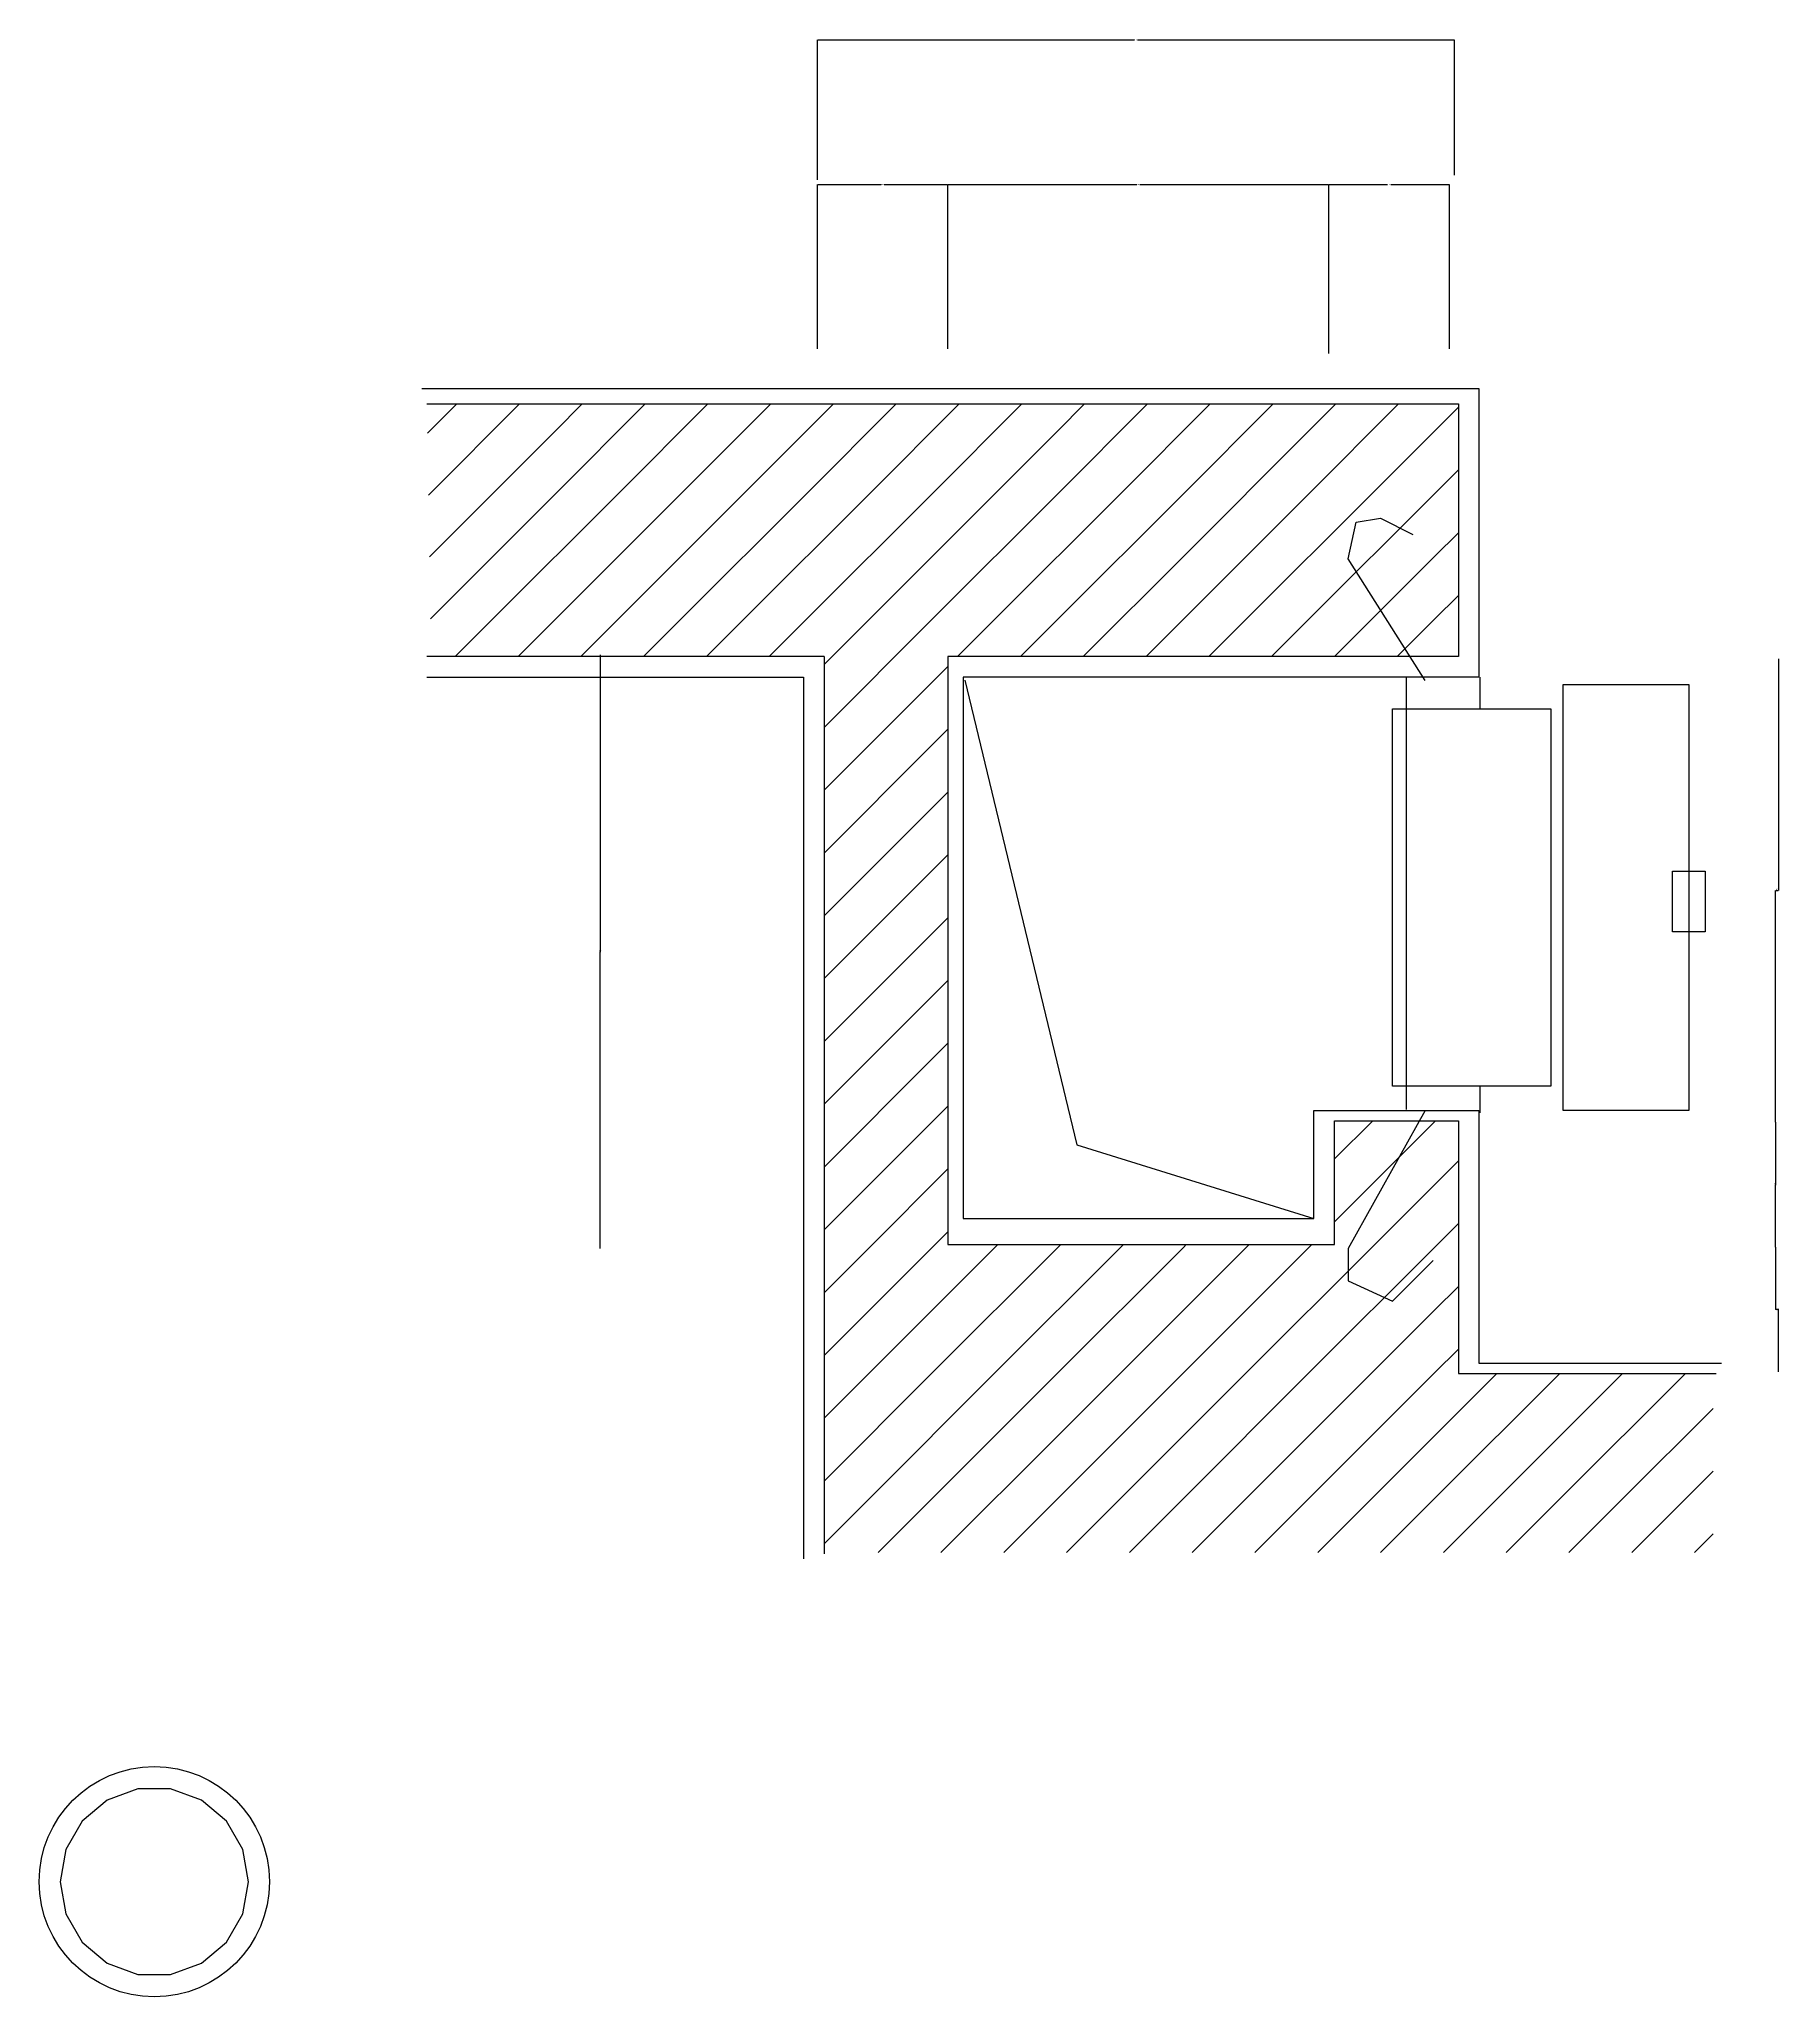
# Model space of a CAD drawing. Header units: metres. Extents: x 6930 to 10272, y 19098 to 20968.
# Drawn here: x 8610 to 10272, y 19098 to 20968 of the extents above; entities that cross this region are included whole.
import ezdxf

# ---------------------------------------------------------------- set-up
doc = ezdxf.new("R2010")
doc.units = ezdxf.units.M
doc.layers.add('ZZ-4', color=3, linetype='Continuous')
doc.dimstyles.get("Standard").update_dxf_attribs({"dimtxt": 2.5, "dimasz": 2.5, "dimexe": 1.25, "dimexo": 0.625, "dimtad": 1, "dimcen": 2.5, "dimazin": 3, "dimtfac": 1, "dimtmove": 0, "dimatfit": 3})

# ---------------------------------------------------------------- blocks, each defined once
blk = doc.blocks.new('*D9')
for p, q in [((9477.83, 20672.07), (9477.83, 20828.88)), ((9478.08, 20828.88), (9658.395, 20828.88)), ((9661.395, 20828.88), (9841.71, 20828.88)), ((9841.96, 20667.46), (9841.96, 20828.88))]:
    blk.add_line(p, q)
at = {"layer": 'Defpoints'}
for p in [(9477.83, 20828.88), (9477.83, 20672.07), (9841.96, 20667.46)]:
    blk.add_point(p, dxfattribs=at)
at = {"layer": 'ZZ-4', "insert": (9659.895, 20828.88), "char_height": 1, "attachment_point": 5}
blk.add_mtext('370', dxfattribs=at)
blk = doc.blocks.new('*D10')
for p, q in [((9353.37, 20833.43), (9353.37, 20967.19)), ((9353.62, 20967.19), (9656.09, 20967.19)), ((9659.09, 20967.19), (9961.56, 20967.19)), ((9961.81, 20838.04), (9961.81, 20967.19))]:
    blk.add_line(p, q)
at = {"layer": 'Defpoints'}
for p in [(9353.37, 20967.19), (9961.81, 20838.04), (9353.37, 20833.43)]:
    blk.add_point(p, dxfattribs=at)
at = {"layer": 'ZZ-4', "insert": (9657.59, 20967.19), "char_height": 1, "attachment_point": 5}
blk.add_mtext('610', dxfattribs=at)
blk = doc.blocks.new('*D11')
for p, q in [((9145.77, 20379.68), (9145.77, 20096.16)), ((9145.52, 20096.16), (9145.27, 20096.16)), ((9145.77, 19812.64), (9145.77, 20096.16)), ((9145.77, 20096.16), (9145.77, 20096.16)), ((9146.02, 20096.16), (9146.27, 20096.16))]:
    blk.add_line(p, q)
at = {"layer": 'Defpoints'}
for p in [(9145.77, 20379.68), (9145.77, 20096.16), (9145.77, 19812.64)]:
    blk.add_point(p, dxfattribs=at)
at = {"layer": 'ZZ-4', "insert": (9145.77, 20097.285), "char_height": 1, "attachment_point": 5}
blk.add_mtext('560', dxfattribs=at)
blk = doc.blocks.new('*D12')
for p, q in [((9353.37, 20672.07), (9353.37, 20828.88)), ((9353.62, 20828.88), (9414.1, 20828.88)), ((9417.1, 20828.88), (9477.58, 20828.88)), ((9477.83, 20672.07), (9477.83, 20828.88))]:
    blk.add_line(p, q)
at = {"layer": 'Defpoints'}
for p in [(9353.37, 20828.88), (9353.37, 20672.07), (9477.83, 20672.07)]:
    blk.add_point(p, dxfattribs=at)
at = {"layer": 'ZZ-4', "insert": (9415.6, 20828.88), "char_height": 1, "attachment_point": 5}
blk.add_mtext('120', dxfattribs=at)
blk = doc.blocks.new('*D13')
for p, q in [((10271.61, 20375.89), (10271.61, 20154.5)), ((10268.77, 19933.12), (10268.77, 20154.5)), ((10269.02, 20154.5), (10271.36, 20154.5))]:
    blk.add_line(p, q)
at = {"layer": 'Defpoints'}
for p in [(10271.61, 20375.89), (10268.77, 20154.5), (10268.77, 19933.12)]:
    blk.add_point(p, dxfattribs=at)
at = {"layer": 'ZZ-4', "insert": (10270.19, 20155.625), "char_height": 1, "attachment_point": 5}
blk.add_mtext('440', dxfattribs=at)
blk = doc.blocks.new('*D14')
for p, q in [((10268.77, 19933.12), (10268.77, 19873.52)), ((10268.52, 19873.52), (10268.27, 19873.52)), ((10268.77, 19813.91), (10268.77, 19873.52)), ((10268.77, 19873.52), (10268.77, 19873.52)), ((10269.02, 19873.52), (10269.27, 19873.52))]:
    blk.add_line(p, q)
at = {"layer": 'Defpoints'}
for p in [(10268.77, 19933.12), (10268.77, 19873.52), (10268.77, 19813.91)]:
    blk.add_point(p, dxfattribs=at)
at = {"layer": 'ZZ-4', "insert": (10268.77, 19874.645), "char_height": 1, "attachment_point": 5}
blk.add_mtext('120', dxfattribs=at)
blk = doc.blocks.new('*D15')
for p, q in [((10268.77, 19813.91), (10268.77, 19754.31)), ((10271.86, 19754.31), (10268.52, 19754.31)), ((10271.61, 19694.71), (10271.61, 19754.31))]:
    blk.add_line(p, q)
at = {"layer": 'Defpoints'}
for p in [(10268.77, 19813.91), (10271.61, 19754.31), (10271.61, 19694.71)]:
    blk.add_point(p, dxfattribs=at)
at = {"layer": 'ZZ-4', "insert": (10270.19, 19753.185), "char_height": 1, "attachment_point": 5}
blk.add_mtext('120', dxfattribs=at)
blk = doc.blocks.new('*D16')
for p, q in [((9841.96, 20667.46), (9841.96, 20828.88)), ((9842.21, 20828.88), (9898.08, 20828.88)), ((9901.08, 20828.88), (9956.95, 20828.88)), ((9957.2, 20672.07), (9957.2, 20828.88))]:
    blk.add_line(p, q)
at = {"layer": 'Defpoints'}
for p in [(9841.96, 20828.88), (9841.96, 20667.46), (9957.2, 20672.07)]:
    blk.add_point(p, dxfattribs=at)
at = {"layer": 'ZZ-4', "insert": (9899.58, 20828.88), "char_height": 1, "attachment_point": 5}
blk.add_mtext('120', dxfattribs=at)

msp = doc.modelspace()

# ---------------------------------------------------------------- linework, layer by layer
for p, q in [((8975.28, 20634.07), (9985.36, 20634.07)), ((9985.36, 20634.07), (9985.36, 20358.23)), ((8980.63, 20591.33), (9008.59, 20619.3)), ((8982.9, 20533.6), (9068.59, 20619.3)), ((9102.9, 20593.6), (9128.59, 20619.3)), ((9102.9, 20533.6), (9188.59, 20619.3)), ((9162.9, 20533.6), (9248.59, 20619.3)), ((9222.9, 20533.6), (9308.59, 20619.3)), ((9342.9, 20593.6), (9368.59, 20619.3)), ((9342.9, 20533.6), (9428.59, 20619.3)), ((9402.9, 20533.6), (9488.59, 20619.3)), ((9462.9, 20533.6), (9548.59, 20619.3)), ((9582.9, 20533.6), (9668.59, 20619.3)), ((9582.9, 20593.6), (9608.59, 20619.3)), ((9642.9, 20533.6), (9728.59, 20619.3)), ((9702.9, 20533.6), (9788.59, 20619.3)), ((9822.9, 20593.6), (9848.59, 20619.3)), ((9822.9, 20533.6), (9908.59, 20619.3)), ((9882.9, 20533.6), (9965.65, 20616.36)), ((8982.9, 20473.6), (9102.9, 20593.6)), ((9102.9, 20593.6), (9102.9, 20593.6)), ((9222.9, 20473.6), (9342.9, 20593.6)), ((9342.9, 20593.6), (9342.9, 20593.6)), ((9462.9, 20473.6), (9582.9, 20593.6)), ((9582.9, 20593.6), (9582.9, 20593.6)), ((9702.9, 20473.6), (9822.9, 20593.6)), ((9822.9, 20593.6), (9822.9, 20593.6)), ((9942.9, 20533.6), (9965.65, 20556.36)), ((8981.58, 20532.28), (8982.9, 20533.6)), ((8982.9, 20533.6), (8982.9, 20533.6)), ((8983.49, 20414.19), (9102.9, 20533.6)), ((9042.9, 20413.6), (9162.9, 20533.6)), ((9102.9, 20413.6), (9222.9, 20533.6)), ((9102.9, 20533.6), (9102.9, 20533.6)), ((9162.9, 20533.6), (9162.9, 20533.6)), ((9222.9, 20413.6), (9342.9, 20533.6)), ((9222.9, 20533.6), (9222.9, 20533.6)), ((9282.9, 20413.6), (9402.9, 20533.6)), ((9342.9, 20413.6), (9462.9, 20533.6)), ((9342.9, 20533.6), (9342.9, 20533.6)), ((9402.9, 20533.6), (9402.9, 20533.6)), ((9462.9, 20413.6), (9582.9, 20533.6)), ((9462.9, 20533.6), (9462.9, 20533.6)), ((9522.9, 20413.6), (9642.9, 20533.6)), ((9582.9, 20413.6), (9702.9, 20533.6)), ((9582.9, 20533.6), (9582.9, 20533.6)), ((9642.9, 20533.6), (9642.9, 20533.6)), ((9702.9, 20413.6), (9822.9, 20533.6)), ((9702.9, 20533.6), (9702.9, 20533.6)), ((9762.9, 20413.6), (9882.9, 20533.6)), ((9822.9, 20413.6), (9942.9, 20533.6)), ((9822.9, 20533.6), (9822.9, 20533.6)), ((9882.9, 20533.6), (9882.9, 20533.6)), ((9942.9, 20533.6), (9942.9, 20533.6)), ((9942.9, 20473.6), (9965.65, 20496.36)), ((8982.53, 20473.24), (8982.9, 20473.6)), ((8982.9, 20473.6), (8982.9, 20473.6)), ((9127.23, 20377.93), (9222.9, 20473.6)), ((9222.9, 20473.6), (9222.9, 20473.6)), ((9359.6, 20370.31), (9462.9, 20473.6)), ((9462.9, 20473.6), (9462.9, 20473.6)), ((9607.23, 20377.93), (9702.9, 20473.6)), ((9702.9, 20473.6), (9702.9, 20473.6)), ((9847.23, 20377.93), (9942.9, 20473.6)), ((9942.9, 20473.6), (9942.9, 20473.6)), ((9942.9, 20413.6), (9965.65, 20436.36)), ((9007.23, 20377.93), (9042.9, 20413.6)), ((9042.9, 20413.6), (9042.9, 20413.6)), ((9067.23, 20377.93), (9102.9, 20413.6)), ((9102.9, 20413.6), (9102.9, 20413.6)), ((9187.23, 20377.93), (9222.9, 20413.6)), ((9222.9, 20413.6), (9222.9, 20413.6)), ((9247.23, 20377.93), (9282.9, 20413.6)), ((9282.9, 20413.6), (9282.9, 20413.6)), ((9307.23, 20377.93), (9342.9, 20413.6)), ((9342.9, 20413.6), (9342.9, 20413.6)), ((9359.6, 20310.31), (9462.9, 20413.6)), ((9462.9, 20413.6), (9462.9, 20413.6)), ((9487.23, 20377.93), (9522.9, 20413.6)), ((9522.9, 20413.6), (9522.9, 20413.6)), ((9547.23, 20377.93), (9582.9, 20413.6)), ((9582.9, 20413.6), (9582.9, 20413.6)), ((9667.23, 20377.93), (9702.9, 20413.6)), ((9702.9, 20413.6), (9702.9, 20413.6)), ((9727.23, 20377.93), (9762.9, 20413.6)), ((9762.9, 20413.6), (9762.9, 20413.6)), ((9787.23, 20377.93), (9822.9, 20413.6)), ((9822.9, 20413.6), (9822.9, 20413.6)), ((9907.23, 20377.93), (9942.9, 20413.6)), ((9942.9, 20413.6), (9942.9, 20413.6)), ((9402.9, 20293.6), (9477.86, 20368.56)), ((8980.2, 20358.23), (9339.89, 20358.23)), ((9339.89, 20358.23), (9339.89, 19515.93)), ((9985.36, 20358.23), (9492.64, 20358.23)), ((9492.64, 20358.23), (9492.64, 19841.03)), ((9494.21, 20355.34), (9601.24, 19911.68)), ((9986.53, 20328.12), (9986.53, 20358.4)), ((9359.6, 20190.31), (9462.9, 20293.6)), ((9359.6, 20250.31), (9402.9, 20293.6)), ((9402.9, 20293.6), (9402.9, 20293.6)), ((9462.9, 20293.6), (9477.86, 20308.56)), ((9462.9, 20293.6), (9462.9, 20293.6)), ((9462.9, 20233.6), (9477.86, 20248.56)), ((9359.6, 20130.31), (9462.9, 20233.6)), ((9462.9, 20233.6), (9462.9, 20233.6)), ((9462.9, 20173.6), (9477.86, 20188.56)), ((9359.6, 20070.31), (9462.9, 20173.6)), ((9462.9, 20173.6), (9462.9, 20173.6)), ((9402.9, 20053.6), (9477.86, 20128.56)), ((9462.9, 20053.6), (9477.86, 20068.56)), ((9359.6, 19950.31), (9462.9, 20053.6)), ((9359.6, 20010.31), (9402.9, 20053.6)), ((9402.9, 20053.6), (9402.9, 20053.6)), ((9462.9, 20053.6), (9462.9, 20053.6)), ((9359.6, 19890.31), (9462.9, 19993.6)), ((9462.9, 19993.6), (9477.86, 20008.56)), ((9462.9, 19993.6), (9462.9, 19993.6)), ((9986.53, 19942.28), (9986.53, 19967.69)), ((9462.9, 19933.6), (9477.86, 19948.56)), ((9827.69, 19944.47), (9985.36, 19944.47)), ((9827.69, 19841.03), (9827.69, 19944.47)), ((9985.36, 19944.47), (9985.36, 19703.1)), ((9359.6, 19830.31), (9462.9, 19933.6)), ((9462.9, 19933.6), (9462.9, 19933.6)), ((9847.4, 19898.1), (9883.91, 19934.62)), ((9847.4, 19838.1), (9942.9, 19933.6)), ((9942.9, 19933.6), (9943.91, 19934.62)), ((9942.9, 19933.6), (9942.9, 19933.6)), ((9601.24, 19911.68), (9827.52, 19841.3)), ((9402.9, 19813.6), (9477.86, 19888.56)), ((9882.9, 19813.6), (9965.65, 19896.36)), ((9462.9, 19813.6), (9477.86, 19828.56)), ((9492.64, 19841.03), (9827.69, 19841.03)), ((9942.9, 19813.6), (9965.65, 19836.36)), ((9359.6, 19710.31), (9462.9, 19813.6)), ((9359.6, 19770.31), (9402.9, 19813.6)), ((9402.9, 19813.6), (9402.9, 19813.6)), ((9462.9, 19753.6), (9525.69, 19816.4)), ((9462.9, 19693.6), (9582.9, 19813.6)), ((9462.9, 19813.6), (9462.9, 19813.6)), ((9522.9, 19693.6), (9642.9, 19813.6)), ((9582.9, 19813.6), (9585.69, 19816.4)), ((9582.9, 19693.6), (9702.9, 19813.6)), ((9582.9, 19813.6), (9582.9, 19813.6)), ((9642.9, 19813.6), (9645.69, 19816.4)), ((9642.9, 19813.6), (9642.9, 19813.6)), ((9702.9, 19753.6), (9765.69, 19816.4)), ((9702.9, 19813.6), (9705.69, 19816.4)), ((9702.9, 19693.6), (9822.9, 19813.6)), ((9702.9, 19813.6), (9702.9, 19813.6)), ((9762.9, 19693.6), (9882.9, 19813.6)), ((9822.9, 19813.6), (9825.69, 19816.4)), ((9822.9, 19693.6), (9942.9, 19813.6)), ((9822.9, 19813.6), (9822.9, 19813.6)), ((9882.9, 19813.6), (9882.9, 19813.6)), ((9942.9, 19813.6), (9942.9, 19813.6)), ((9942.9, 19753.6), (9965.65, 19776.36)), ((9359.6, 19650.31), (9462.9, 19753.6)), ((9462.9, 19753.6), (9462.9, 19753.6)), ((9582.9, 19633.6), (9702.9, 19753.6)), ((9702.9, 19753.6), (9702.9, 19753.6)), ((9822.9, 19633.6), (9942.9, 19753.6)), ((9942.9, 19753.6), (9942.9, 19753.6)), ((9942.9, 19693.6), (9965.65, 19716.36)), ((9359.6, 19590.31), (9462.9, 19693.6)), ((9402.9, 19573.6), (9522.9, 19693.6)), ((9462.9, 19573.6), (9582.9, 19693.6)), ((9462.9, 19693.6), (9462.9, 19693.6)), ((9522.9, 19693.6), (9522.9, 19693.6)), ((9582.9, 19573.6), (9702.9, 19693.6)), ((9582.9, 19693.6), (9582.9, 19693.6)), ((9642.9, 19573.6), (9762.9, 19693.6)), ((9702.9, 19573.6), (9822.9, 19693.6)), ((9702.9, 19693.6), (9702.9, 19693.6)), ((9762.9, 19693.6), (9762.9, 19693.6)), ((9822.9, 19573.6), (9942.9, 19693.6)), ((9822.9, 19693.6), (9822.9, 19693.6)), ((9942.9, 19693.6), (9942.9, 19693.6)), ((9985.36, 19703.1), (10216.94, 19703.1)), ((9882.9, 19573.6), (10002.55, 19693.25)), ((9942.9, 19573.6), (10062.55, 19693.25)), ((10062.9, 19633.6), (10122.55, 19693.25)), ((10062.9, 19573.6), (10182.55, 19693.25)), ((10122.9, 19573.6), (10209.12, 19659.82)), ((9471.29, 19522), (9582.9, 19633.6)), ((9582.9, 19633.6), (9582.9, 19633.6)), ((9711.29, 19522), (9822.9, 19633.6)), ((9822.9, 19633.6), (9822.9, 19633.6)), ((9951.29, 19522), (10062.9, 19633.6)), ((10062.9, 19633.6), (10062.9, 19633.6)), ((10182.9, 19573.6), (10209.12, 19599.82)), ((9359.6, 19530.31), (9402.9, 19573.6)), ((9402.9, 19573.6), (9402.9, 19573.6)), ((9411.29, 19522), (9462.9, 19573.6)), ((9462.9, 19573.6), (9462.9, 19573.6)), ((9531.29, 19522), (9582.9, 19573.6)), ((9582.9, 19573.6), (9582.9, 19573.6)), ((9591.29, 19522), (9642.9, 19573.6)), ((9642.9, 19573.6), (9642.9, 19573.6)), ((9651.29, 19522), (9702.9, 19573.6)), ((9702.9, 19573.6), (9702.9, 19573.6)), ((9771.29, 19522), (9822.9, 19573.6)), ((9822.9, 19573.6), (9822.9, 19573.6)), ((9831.29, 19522), (9882.9, 19573.6)), ((9882.9, 19573.6), (9882.9, 19573.6)), ((9891.29, 19522), (9942.9, 19573.6)), ((9942.9, 19573.6), (9942.9, 19573.6)), ((10011.29, 19522), (10062.9, 19573.6)), ((10062.9, 19573.6), (10062.9, 19573.6)), ((10071.29, 19522), (10122.9, 19573.6)), ((10122.9, 19573.6), (10122.9, 19573.6)), ((10131.29, 19522), (10182.9, 19573.6)), ((10182.9, 19573.6), (10182.9, 19573.6)), ((10191.29, 19522), (10209.12, 19539.82))]:
    msp.add_line(p, q)
for points in [[(8980.2, 20619.3), (9965.65, 20619.3), (9965.65, 20377.93), (9477.86, 20377.93), (9477.86, 19816.4), (9847.4, 19816.4), (9847.4, 19934.62), (9965.65, 19934.62), (9965.65, 19693.25), (10212.01, 19693.25)], [(9933.87, 20355.25), (9860.21, 20471.52), (9867.96, 20506.4), (9891.22, 20510.27), (9922.24, 20494.77)], [(9359.6, 20377.93), (8980.2, 20377.93)], [(9359.6, 20377.93), (9359.6, 19520.85)], [(9916.2, 19945.33), (9916.2, 20358.4)], [(10065.68, 19944.44), (10065.68, 20351.37), (10185.86, 20351.37), (10185.86, 19944.44), (10065.68, 19944.44)], [(9902.85, 19967.69), (9902.85, 20328.12), (10054.05, 20328.12), (10054.05, 19967.69), (9902.85, 19967.69)], [(10170.35, 20114.96), (10170.35, 20173.1), (10201.36, 20173.1), (10201.36, 20114.96), (10170.35, 20114.96)], [(9933.87, 19944.44), (9860.21, 19812.67), (9860.21, 19781.66), (9902.85, 19762.28), (9941.62, 19801.04)]]:
    msp.add_lwpolyline(points)
at = {"layer": 'ZZ-4'}
msp.add_lwpolyline([(8809.66, 19207.61), (8804.23, 19238.39), (8788.6, 19265.46), (8764.66, 19285.55), (8735.28, 19296.24), (8704.03, 19296.24), (8674.66, 19285.55), (8650.71, 19265.46), (8635.08, 19238.39), (8629.66, 19207.61), (8635.08, 19176.82), (8650.71, 19149.76), (8674.66, 19129.66), (8704.03, 19118.97), (8735.28, 19118.97), (8764.66, 19129.66), (8788.6, 19149.76), (8804.23, 19176.82), (8809.66, 19207.61)], dxfattribs=at)
msp.add_circle((8719.66, 19207.61), 110, dxfattribs=at)

# ---------------------------------------------------------------- dimensions: what is measured, and where the dimension line sits
for base, p1, p2, text, picture, middle in [((9353.37, 20967.19), (9353.37, 20833.43), (9961.81, 20838.04), '610', '*D10', (9657.59, 20967.19)), ((9353.37, 20828.88), (9353.37, 20672.07), (9477.83, 20672.07), '120', '*D12', (9415.6, 20828.88)), ((9477.83, 20828.88), (9477.83, 20672.07), (9841.96, 20667.46), '370', '*D9', (9659.895, 20828.88)), ((9841.96, 20828.88), (9841.96, 20667.46), (9957.2, 20672.07), '120', '*D16', (9899.58, 20828.88)), ((9145.77, 20096.16), (9145.77, 19812.64), (9145.77, 20379.68), '560', '*D11', (9145.77, 20097.285)), ((10268.77, 20154.5), (10268.77, 19933.12), (10271.61, 20375.89), '440', '*D13', (10270.19, 20155.625)), ((10268.77, 19873.52), (10268.77, 19813.91), (10268.77, 19933.12), '120', '*D14', (10268.77, 19874.645)), ((10271.61, 19754.31), (10271.61, 19694.71), (10268.77, 19813.91), '120', '*D15', (10270.19, 19753.185))]:
    dim = msp.add_linear_dim(base=base, p1=p1, p2=p2, text=text, dimstyle='Standard', dxfattribs=at)
    dim.commit()
    dim.dimension.update_dxf_attribs({"geometry": picture, "text_midpoint": middle})

doc.saveas('drawing.dxf')
